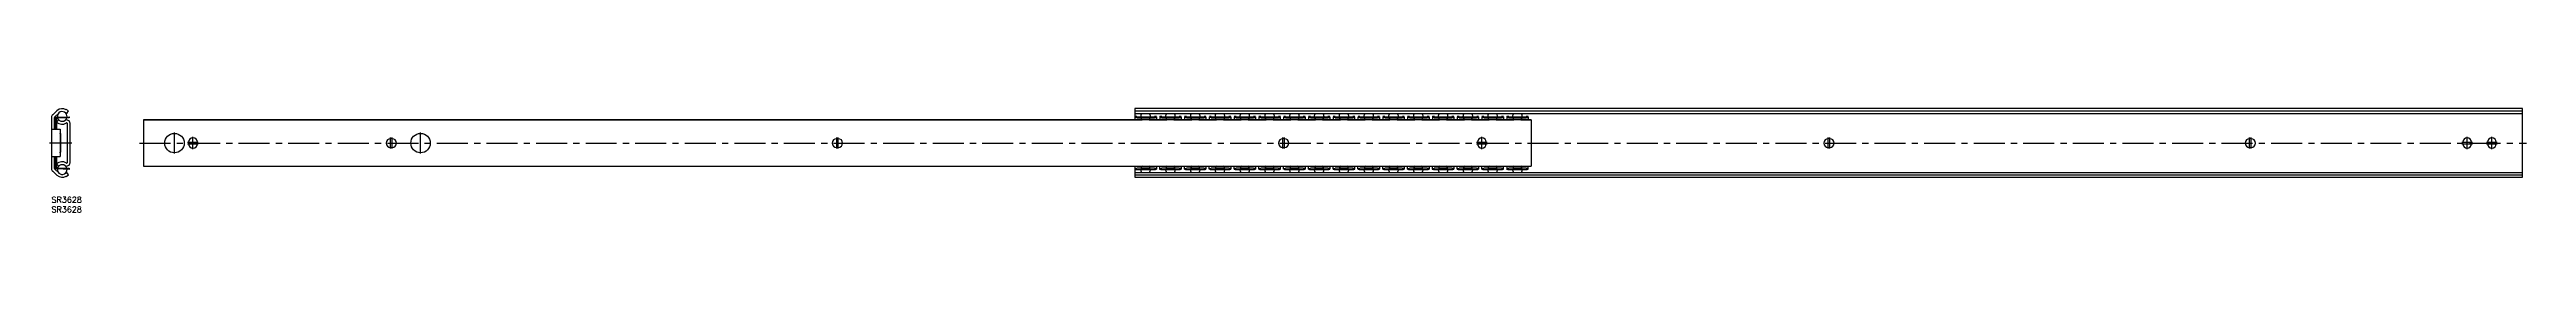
# Model space of a CAD drawing. Extents: x -1 to 1268, y -8 to 45.
import ezdxf

# ---------------------------------------------------------------- set-up
doc = ezdxf.new("R2010")
doc.units = 0
doc.header["$LTSCALE"] = 0.5
doc.linetypes.add('CENTER', pattern=[50.8, 31.75, -6.35, 6.35, -6.35])
for name, color, linetype in [('MSM_CENTER', 1, 'CENTER'), ('MSM_CONTINUOUS', 7, 'CONTINUOUS'), ('MSM_PART_NUMBER', 7, 'CONTINUOUS')]:
    doc.layers.add(name, color=color, linetype=linetype)
doc.styles.get("Standard").update_dxf_attribs({"font": 'txt.shx', "height": 3, "bigfont": 'bigfont.shx'})

# ---------------------------------------------------------------- blocks, each defined once
blk = doc.blocks.new('*U11')
at = {"layer": 'MSM_PART_NUMBER'}
blk.add_text('SR3628', height=3, dxfattribs=at).set_placement((0, -3))
blk = doc.blocks.new('*U12')
at = {"layer": 'MSM_PART_NUMBER'}
blk.add_text('SR3628', height=3, dxfattribs=at).set_placement((0, -8))

msp = doc.modelspace()

# ---------------------------------------------------------------- linework, layer by layer
at = {"layer": 'MSM_CENTER'}
for p, q in [((10.5, 27.6), (-1, 27.6)), ((45.1, 27.6), (1268.1, 27.6)), ((63, 22.2), (63, 33.1)), ((69.7, 28), (75.2, 28)), ((69.7, 27.2), (75.2, 27.2)), ((72.5, 24.5), (72.5, 30.8)), ((173.7, 24.9), (173.7, 30.4)), ((174.5, 24.9), (174.5, 30.4)), ((189.1, 22.2), (189.1, 33.1)), ((402.3, 24.9), (402.3, 30.4)), ((403.1, 24.9), (403.1, 30.4)), ((630.9, 24.9), (630.9, 30.4)), ((631.7, 24.9), (631.7, 30.4)), ((730.1, 28), (735.6, 28)), ((730.1, 27.2), (735.6, 27.2)), ((732.9, 24.5), (732.9, 30.8)), ((910.3, 24.9), (910.3, 30.4)), ((911.1, 24.9), (911.1, 30.4)), ((1126.2, 24.9), (1126.2, 30.4)), ((1127, 24.9), (1127, 30.4)), ((1234.9, 28), (1240.4, 28)), ((1234.9, 27.2), (1240.4, 27.2)), ((1237.7, 24.5), (1237.7, 30.8)), ((1247.6, 28), (1253.1, 28)), ((1247.6, 27.2), (1253.1, 27.2)), ((1250.4, 24.5), (1250.4, 30.8))]:
    msp.add_line(p, q, dxfattribs=at)
at = {"layer": 'MSM_CONTINUOUS'}
for p, q in [((0, 40.8), (0, 14.5)), ((2.9, 44.3), (0.7, 42.2)), ((1.5, 34.7), (1.5, 40.8)), ((1.7, 41.1), (3.9, 43.1)), ((2.1, 40.3), (2.1, 34.7)), ((2.6, 40.3), (2.6, 34.7)), ((2.7, 41), (9.1, 41.1)), ((9.1, 40.6), (2.7, 40.5)), ((3.8, 39.6), (2.7, 38.5)), ((6.8, 43.5), (7.9, 42.8)), ((8.7, 44.1), (7.6, 44.8)), ((7.9, 42.8), (8.7, 44.1)), ((9.1, 41.1), (9.1, 40.6)), ((47.1, 39.6), (47.1, 15.7)), ((47.1, 39.6), (558.8, 39.6)), ((758.1, 39.5), (47.1, 39.5)), ((555.1, 45.3), (555.1, 39.6)), ((1266.1, 45.3), (555.1, 45.3)), ((555.1, 44.1), (1266.1, 44.1)), ((555.1, 42.8), (1266.1, 42.8)), ((556.1, 41.1), (565.1, 41.1)), ((556.1, 40.6), (565.1, 40.6)), ((562.4, 39.6), (571.5, 39.6)), ((566.1, 41.1), (566.1, 39.6)), ((567.8, 41.1), (567.8, 39.6)), ((568.8, 41.1), (577.8, 41.1)), ((568.8, 40.6), (577.8, 40.6)), ((575.1, 39.6), (584.2, 39.6)), ((578.8, 41.1), (578.8, 39.6)), ((580.5, 41.1), (580.5, 39.6)), ((581.5, 41.1), (590.5, 41.1)), ((581.5, 40.6), (590.5, 40.6)), ((587.8, 39.6), (596.9, 39.6)), ((591.5, 41.1), (591.5, 39.6)), ((593.2, 41.1), (593.2, 39.6)), ((594.2, 41.1), (603.2, 41.1)), ((594.2, 40.6), (603.2, 40.6)), ((600.5, 39.6), (609.6, 39.6)), ((604.2, 41.1), (604.2, 39.6)), ((605.9, 41.1), (605.9, 39.6)), ((606.9, 41.1), (615.9, 41.1)), ((606.9, 40.6), (615.9, 40.6)), ((613.2, 39.6), (622.3, 39.6)), ((616.9, 41.1), (616.9, 39.6)), ((618.6, 41.1), (618.6, 39.6)), ((619.6, 41.1), (628.6, 41.1)), ((619.6, 40.6), (628.6, 40.6)), ((625.9, 39.6), (635, 39.6)), ((629.6, 41.1), (629.6, 39.6)), ((631.3, 41.1), (631.3, 39.6)), ((632.3, 41.1), (641.3, 41.1)), ((632.3, 40.6), (641.3, 40.6)), ((638.6, 39.6), (647.7, 39.6)), ((642.3, 41.1), (642.3, 39.6)), ((644, 41.1), (644, 39.6)), ((645, 41.1), (654, 41.1)), ((645, 40.6), (654, 40.6)), ((651.3, 39.6), (660.4, 39.6)), ((655, 41.1), (655, 39.6)), ((656.7, 41.1), (656.7, 39.6)), ((657.7, 41.1), (666.7, 41.1)), ((657.7, 40.6), (666.7, 40.6)), ((664, 39.6), (673.1, 39.6)), ((667.7, 41.1), (667.7, 39.6)), ((669.4, 41.1), (669.4, 39.6)), ((670.4, 41.1), (679.4, 41.1)), ((670.4, 40.6), (679.4, 40.6)), ((676.7, 39.6), (685.8, 39.6)), ((680.4, 41.1), (680.4, 39.6)), ((682.1, 41.1), (682.1, 39.6)), ((683.1, 41.1), (692.1, 41.1)), ((683.1, 40.6), (692.1, 40.6)), ((689.4, 39.6), (698.5, 39.6)), ((693.1, 41.1), (693.1, 39.6)), ((694.8, 41.1), (694.8, 39.6)), ((695.8, 41.1), (704.8, 41.1)), ((695.8, 40.6), (704.8, 40.6)), ((702.1, 39.6), (711.2, 39.6)), ((705.8, 41.1), (705.8, 39.6)), ((707.5, 41.1), (707.5, 39.6)), ((708.5, 41.1), (717.5, 41.1)), ((708.5, 40.6), (717.5, 40.6)), ((714.8, 39.6), (723.9, 39.6)), ((718.5, 41.1), (718.5, 39.6)), ((720.2, 41.1), (720.2, 39.6)), ((721.2, 41.1), (730.2, 41.1)), ((721.2, 40.6), (730.2, 40.6)), ((727.5, 39.6), (736.6, 39.6)), ((731.2, 41.1), (731.2, 39.6)), ((732.9, 41.1), (732.9, 39.6)), ((733.9, 41.1), (742.9, 41.1)), ((733.9, 40.6), (742.9, 40.6)), ((740.2, 39.6), (749.3, 39.6)), ((743.9, 41.1), (743.9, 39.6)), ((745.6, 41.1), (745.6, 39.6)), ((746.6, 41.1), (755.6, 41.1)), ((746.6, 40.6), (755.6, 40.6)), ((752.9, 39.6), (758.1, 39.6)), ((756.6, 41.1), (756.6, 39.6)), ((758.1, 39.6), (758.1, 15.7)), ((1266.1, 10), (1266.1, 45.3)), ((0, 34.7), (4.5, 34.7)), ((2.6, 37.7), (2.1, 37.7)), ((4.5, 34.7), (4.5, 20.7)), ((4.6, 32.5), (4.6, 22.9)), ((8.1, 37.8), (8.1, 17.5)), ((9.5, 17.5), (9.5, 37.8)), ((70.2, 28), (70.2, 27.2)), ((74.7, 27.2), (74.7, 28)), ((174.5, 29.9), (173.7, 29.9)), ((173.7, 25.4), (174.5, 25.4)), ((403.1, 29.9), (402.3, 29.9)), ((402.3, 25.4), (403.1, 25.4)), ((631.7, 29.9), (630.9, 29.9)), ((630.9, 25.4), (631.7, 25.4)), ((730.6, 28), (730.6, 27.2)), ((735.1, 27.2), (735.1, 28)), ((911.1, 29.9), (910.3, 29.9)), ((910.3, 25.4), (911.1, 25.4)), ((1127, 29.9), (1126.2, 29.9)), ((1126.2, 25.4), (1127, 25.4)), ((1235.4, 28), (1235.4, 27.2)), ((1239.9, 27.2), (1239.9, 28)), ((1248.1, 28), (1248.1, 27.2)), ((1252.6, 27.2), (1252.6, 28)), ((0, 20.7), (4.5, 20.7)), ((0.7, 13.1), (2.9, 11)), ((1.5, 14.5), (1.5, 20.7)), ((3.9, 12.2), (1.7, 14.2)), ((2.1, 20.7), (2.1, 15)), ((2.6, 17.7), (2.1, 17.7)), ((2.6, 20.7), (2.6, 15)), ((2.7, 16.8), (3.8, 15.7)), ((2.7, 14.8), (9.1, 14.7)), ((9.1, 14.1), (2.7, 14.3)), ((9.1, 14.7), (9.1, 14.1)), ((47.1, 15.8), (758.1, 15.8)), ((47.1, 15.7), (558.8, 15.7)), ((555.1, 15.7), (555.1, 10)), ((565.1, 14.7), (556.1, 14.7)), ((556.1, 14.1), (565.1, 14.1)), ((562.4, 15.7), (571.5, 15.7)), ((566.1, 15.7), (566.1, 14.2)), ((567.8, 14.2), (567.8, 15.7)), ((577.8, 14.7), (568.8, 14.7)), ((568.8, 14.1), (577.8, 14.1)), ((575.1, 15.7), (584.2, 15.7)), ((578.8, 15.7), (578.8, 14.2)), ((580.5, 14.2), (580.5, 15.7)), ((590.5, 14.7), (581.5, 14.7)), ((581.5, 14.1), (590.5, 14.1)), ((587.8, 15.7), (596.9, 15.7)), ((591.5, 15.7), (591.5, 14.2)), ((593.2, 14.2), (593.2, 15.7)), ((603.2, 14.7), (594.2, 14.7)), ((594.2, 14.1), (603.2, 14.1)), ((600.5, 15.7), (609.6, 15.7)), ((604.2, 15.7), (604.2, 14.2)), ((605.9, 14.2), (605.9, 15.7)), ((615.9, 14.7), (606.9, 14.7)), ((606.9, 14.1), (615.9, 14.1)), ((613.2, 15.7), (622.3, 15.7)), ((616.9, 15.7), (616.9, 14.2)), ((618.6, 14.2), (618.6, 15.7)), ((628.6, 14.7), (619.6, 14.7)), ((619.6, 14.1), (628.6, 14.1)), ((625.9, 15.7), (635, 15.7)), ((629.6, 15.7), (629.6, 14.2)), ((631.3, 14.2), (631.3, 15.7)), ((641.3, 14.7), (632.3, 14.7)), ((632.3, 14.1), (641.3, 14.1)), ((638.6, 15.7), (647.7, 15.7)), ((642.3, 15.7), (642.3, 14.2)), ((644, 14.2), (644, 15.7)), ((654, 14.7), (645, 14.7)), ((645, 14.1), (654, 14.1)), ((651.3, 15.7), (660.4, 15.7)), ((655, 15.7), (655, 14.2)), ((656.7, 14.2), (656.7, 15.7)), ((666.7, 14.7), (657.7, 14.7)), ((657.7, 14.1), (666.7, 14.1)), ((664, 15.7), (673.1, 15.7)), ((667.7, 15.7), (667.7, 14.2)), ((669.4, 14.2), (669.4, 15.7)), ((679.4, 14.7), (670.4, 14.7)), ((670.4, 14.1), (679.4, 14.1)), ((676.7, 15.7), (685.8, 15.7)), ((680.4, 15.7), (680.4, 14.2)), ((682.1, 14.2), (682.1, 15.7)), ((692.1, 14.7), (683.1, 14.7)), ((683.1, 14.1), (692.1, 14.1)), ((689.4, 15.7), (698.5, 15.7)), ((693.1, 15.7), (693.1, 14.2)), ((694.8, 14.2), (694.8, 15.7)), ((704.8, 14.7), (695.8, 14.7)), ((695.8, 14.1), (704.8, 14.1)), ((702.1, 15.7), (711.2, 15.7)), ((705.8, 15.7), (705.8, 14.2)), ((707.5, 14.2), (707.5, 15.7)), ((717.5, 14.7), (708.5, 14.7)), ((708.5, 14.1), (717.5, 14.1)), ((714.8, 15.7), (723.9, 15.7)), ((718.5, 15.7), (718.5, 14.2)), ((720.2, 14.2), (720.2, 15.7)), ((730.2, 14.7), (721.2, 14.7)), ((721.2, 14.1), (730.2, 14.1)), ((727.5, 15.7), (736.6, 15.7)), ((731.2, 15.7), (731.2, 14.2)), ((732.9, 14.2), (732.9, 15.7)), ((742.9, 14.7), (733.9, 14.7)), ((733.9, 14.1), (742.9, 14.1)), ((740.2, 15.7), (749.3, 15.7)), ((743.9, 14.2), (743.9, 15.7)), ((745.6, 15.7), (745.6, 14.2)), ((755.6, 14.7), (746.6, 14.7)), ((746.6, 14.1), (755.6, 14.1)), ((752.9, 15.7), (758.1, 15.7)), ((756.6, 14.2), (756.6, 15.7)), ((7.9, 12.5), (6.8, 11.8)), ((7.6, 10.5), (8.7, 11.2)), ((8.7, 11.2), (7.9, 12.5)), ((555.1, 12.5), (1266.1, 12.5)), ((555.1, 11.2), (1266.1, 11.2)), ((555.1, 10), (1266.1, 10))]:
    msp.add_line(p, q, dxfattribs=at)
for centre in [(63, 27.6), (189.1, 27.6)]:
    msp.add_circle(centre, 5, dxfattribs=at)
for centre, radius, start, end in [((2, 40.8), 2, 132.3876, 180), ((2, 40.8), 0.5, 132.3876, 180), ((2.8, 40.3), 0.7, 91, 180), ((2.8, 40.3), 0.2, 91, 180), ((5.5, 41.3), 4, 223.95, 303.2038), ((5.5, 41.3), 4, 59.9944, 132.3876), ((5.5, 41.3), 2.5, 132.3876, 185.8429), ((5.5, 41.3), 2.5, 197.5244, 344.4756), ((5.5, 41.3), 2.5, 59.9944, 132.3876), ((5.5, 41.3), 2.5, 356.1571, 59.9944), ((7.8, 37.8), 1.7, 360, 122.3924), ((556, 16.2), 25, 89.7097, 91.9686), ((555.1, 41.1), 0.0594, 93.7929, 108.7732), ((556, 15.9), 24.8, 89.6991, 91.9791), ((555.1, 40.6), 0.0594, 93.7929, 108.7732), ((560.6, 41.3), 2.5, 143.1005, 183.4398), ((560.6, 41.3), 2.5, 196.527, 227.6115), ((560.6, -27.7), 68.3, 87.9899, 92.0101), ((560.6, 41.3), 2.5, 312.3885, 343.473), ((560.6, 41.3), 2.5, 356.5602, 36.8995), ((565.3, 18.7), 22.5, 87.9068, 90.415), ((565.2, 16.3), 24.3, 88.0009, 90.3209), ((566.1, 41.1), 0.0594, 71.2268, 86.2071), ((566.1, 40.6), 0.0594, 71.2268, 86.2071), ((568.7, 16.2), 25, 89.7097, 91.9686), ((567.8, 41.1), 0.0594, 93.7929, 108.7732), ((568.7, 15.9), 24.8, 89.6991, 91.9791), ((567.8, 40.6), 0.0594, 93.7929, 108.7732), ((573.3, 41.3), 2.5, 143.1005, 183.4398), ((573.3, 41.3), 2.5, 196.527, 227.6115), ((573.3, -27.7), 68.3, 87.9899, 92.0101), ((573.3, 41.3), 2.5, 312.3885, 343.473), ((573.3, 41.3), 2.5, 356.5602, 36.8995), ((578, 18.7), 22.5, 87.9068, 90.415), ((577.9, 16.3), 24.3, 88.0009, 90.3209), ((578.8, 41.1), 0.0594, 71.2268, 86.2071), ((578.8, 40.6), 0.0594, 71.2268, 86.2071), ((581.4, 16.2), 25, 89.7097, 91.9686), ((580.5, 41.1), 0.0594, 93.7929, 108.7732), ((581.4, 15.9), 24.8, 89.6991, 91.9791), ((580.5, 40.6), 0.0594, 93.7929, 108.7732), ((586, 41.3), 2.5, 143.1005, 183.4398), ((586, 41.3), 2.5, 196.527, 227.6115), ((586, -27.7), 68.3, 87.9899, 92.0101), ((586, 41.3), 2.5, 312.3885, 343.473), ((586, 41.3), 2.5, 356.5602, 36.8995), ((590.7, 18.7), 22.5, 87.9068, 90.415), ((590.6, 16.3), 24.3, 88.0009, 90.3209), ((591.5, 41.1), 0.0594, 71.2268, 86.2071), ((591.5, 40.6), 0.0594, 71.2268, 86.2071), ((594.1, 16.2), 25, 89.7097, 91.9686), ((593.2, 41.1), 0.0594, 93.7929, 108.7732), ((594.1, 15.9), 24.8, 89.6991, 91.9791), ((593.2, 40.6), 0.0594, 93.7929, 108.7732), ((598.7, 41.3), 2.5, 143.1005, 183.4398), ((598.7, 41.3), 2.5, 196.527, 227.6115), ((598.7, -27.7), 68.3, 87.9899, 92.0101), ((598.7, 41.3), 2.5, 312.3885, 343.473), ((598.7, 41.3), 2.5, 356.5602, 36.8995), ((603.4, 18.7), 22.5, 87.9068, 90.415), ((603.3, 16.3), 24.3, 88.0009, 90.3209), ((604.2, 41.1), 0.0594, 71.2268, 86.2071), ((604.2, 40.6), 0.0594, 71.2268, 86.2071), ((606.8, 16.2), 25, 89.7097, 91.9686), ((605.9, 41.1), 0.0594, 93.7929, 108.7732), ((606.8, 15.9), 24.8, 89.6991, 91.9791), ((605.9, 40.6), 0.0594, 93.7929, 108.7732), ((611.4, 41.3), 2.5, 143.1005, 183.4398), ((611.4, 41.3), 2.5, 196.527, 227.6115), ((611.4, -27.7), 68.3, 87.9899, 92.0101), ((611.4, 41.3), 2.5, 312.3885, 343.473), ((611.4, 41.3), 2.5, 356.5602, 36.8995), ((616.1, 18.7), 22.5, 87.9068, 90.415), ((616, 16.3), 24.3, 88.0009, 90.3209), ((616.9, 41.1), 0.0594, 71.2268, 86.2071), ((616.9, 40.6), 0.0594, 71.2268, 86.2071), ((619.5, 16.2), 25, 89.7097, 91.9686), ((618.6, 41.1), 0.0594, 93.7929, 108.7732), ((619.5, 15.9), 24.8, 89.6991, 91.9791), ((618.6, 40.6), 0.0594, 93.7929, 108.7732), ((624.1, 41.3), 2.5, 143.1005, 183.4398), ((624.1, 41.3), 2.5, 196.527, 227.6115), ((624.1, -27.7), 68.3, 87.9899, 92.0101), ((624.1, 41.3), 2.5, 312.3885, 343.473), ((624.1, 41.3), 2.5, 356.5602, 36.8995), ((628.8, 18.7), 22.5, 87.9068, 90.415), ((628.7, 16.3), 24.3, 88.0009, 90.3209), ((629.6, 41.1), 0.0594, 71.2268, 86.2071), ((629.6, 40.6), 0.0594, 71.2268, 86.2071), ((632.2, 16.2), 25, 89.7097, 91.9686), ((631.3, 41.1), 0.0594, 93.7929, 108.7732), ((632.2, 15.9), 24.8, 89.6991, 91.9791), ((631.3, 40.6), 0.0594, 93.7929, 108.7732), ((636.8, 41.3), 2.5, 143.1005, 183.4398), ((636.8, 41.3), 2.5, 196.527, 227.6115), ((636.8, -27.7), 68.3, 87.9899, 92.0101), ((636.8, 41.3), 2.5, 312.3885, 343.473), ((636.8, 41.3), 2.5, 356.5602, 36.8995), ((641.5, 18.7), 22.5, 87.9068, 90.415), ((641.4, 16.3), 24.3, 88.0009, 90.3209), ((642.3, 41.1), 0.0594, 71.2268, 86.2071), ((642.3, 40.6), 0.0594, 71.2268, 86.2071), ((644.9, 16.2), 25, 89.7097, 91.9686), ((644, 41.1), 0.0594, 93.7929, 108.7732), ((644.9, 15.9), 24.8, 89.6991, 91.9791), ((644, 40.6), 0.0594, 93.7929, 108.7732), ((649.5, 41.3), 2.5, 143.1005, 183.4398), ((649.5, 41.3), 2.5, 196.527, 227.6115), ((649.5, -27.7), 68.3, 87.9899, 92.0101), ((649.5, 41.3), 2.5, 312.3885, 343.473), ((649.5, 41.3), 2.5, 356.5602, 36.8995), ((654.2, 18.7), 22.5, 87.9068, 90.415), ((654.1, 16.3), 24.3, 88.0009, 90.3209), ((655, 41.1), 0.0594, 71.2268, 86.2071), ((655, 40.6), 0.0594, 71.2268, 86.2071), ((657.6, 16.2), 25, 89.7097, 91.9686), ((656.7, 41.1), 0.0594, 93.7929, 108.7732), ((657.6, 15.9), 24.8, 89.6991, 91.9791), ((656.7, 40.6), 0.0594, 93.7929, 108.7732), ((662.2, 41.3), 2.5, 143.1005, 183.4398), ((662.2, 41.3), 2.5, 196.527, 227.6115), ((662.2, -27.7), 68.3, 87.9899, 92.0101), ((662.2, 41.3), 2.5, 312.3885, 343.473), ((662.2, 41.3), 2.5, 356.5602, 36.8995), ((666.9, 18.7), 22.5, 87.9068, 90.415), ((666.8, 16.3), 24.3, 88.0009, 90.3209), ((667.7, 41.1), 0.0594, 71.2268, 86.2071), ((667.7, 40.6), 0.0594, 71.2268, 86.2071), ((670.3, 16.2), 25, 89.7097, 91.9686), ((669.4, 41.1), 0.0594, 93.7929, 108.7732), ((670.3, 15.9), 24.8, 89.6991, 91.9791), ((669.4, 40.6), 0.0594, 93.7929, 108.7732), ((674.9, 41.3), 2.5, 143.1005, 183.4398), ((674.9, 41.3), 2.5, 196.527, 227.6115), ((674.9, -27.7), 68.3, 87.9899, 92.0101), ((674.9, 41.3), 2.5, 312.3885, 343.473), ((674.9, 41.3), 2.5, 356.5602, 36.8995), ((679.6, 18.7), 22.5, 87.9068, 90.415), ((679.5, 16.3), 24.3, 88.0009, 90.3209), ((680.4, 41.1), 0.0594, 71.2268, 86.2071), ((680.4, 40.6), 0.0594, 71.2268, 86.2071), ((683, 16.2), 25, 89.7097, 91.9686), ((682.1, 41.1), 0.0594, 93.7929, 108.7732), ((683, 15.9), 24.8, 89.6991, 91.9791), ((682.1, 40.6), 0.0594, 93.7929, 108.7732), ((687.6, 41.3), 2.5, 143.1005, 183.4398), ((687.6, 41.3), 2.5, 196.527, 227.6115), ((687.6, -27.7), 68.3, 87.9899, 92.0101), ((687.6, 41.3), 2.5, 312.3885, 343.473), ((687.6, 41.3), 2.5, 356.5602, 36.8995), ((692.3, 18.7), 22.5, 87.9068, 90.415), ((692.2, 16.3), 24.3, 88.0009, 90.3209), ((693.1, 41.1), 0.0594, 71.2268, 86.2071), ((693.1, 40.6), 0.0594, 71.2268, 86.2071), ((695.7, 16.2), 25, 89.7097, 91.9686), ((694.8, 41.1), 0.0594, 93.7929, 108.7732), ((695.7, 15.9), 24.8, 89.6991, 91.9791), ((694.8, 40.6), 0.0594, 93.7929, 108.7732), ((700.3, 41.3), 2.5, 143.1005, 183.4398), ((700.3, 41.3), 2.5, 196.527, 227.6115), ((700.3, -27.7), 68.3, 87.9899, 92.0101), ((700.3, 41.3), 2.5, 312.3885, 343.473), ((700.3, 41.3), 2.5, 356.5602, 36.8995), ((705, 18.7), 22.5, 87.9068, 90.415), ((704.9, 16.3), 24.3, 88.0009, 90.3209), ((705.8, 41.1), 0.0594, 71.2268, 86.2071), ((705.8, 40.6), 0.0594, 71.2268, 86.2071), ((708.4, 16.2), 25, 89.7097, 91.9686), ((707.5, 41.1), 0.0594, 93.7929, 108.7732), ((708.4, 15.9), 24.8, 89.6991, 91.9791), ((707.5, 40.6), 0.0594, 93.7929, 108.7732), ((713, 41.3), 2.5, 143.1005, 183.4398), ((713, 41.3), 2.5, 196.527, 227.6115), ((713, -27.7), 68.3, 87.9899, 92.0101), ((713, 41.3), 2.5, 312.3885, 343.473), ((713, 41.3), 2.5, 356.5602, 36.8995), ((717.7, 18.7), 22.5, 87.9068, 90.415), ((717.6, 16.3), 24.3, 88.0009, 90.3209), ((718.5, 41.1), 0.0594, 71.2268, 86.2071), ((718.5, 40.6), 0.0594, 71.2268, 86.2071), ((721.1, 16.2), 25, 89.7097, 91.9686), ((720.2, 41.1), 0.0594, 93.7929, 108.7732), ((721.1, 15.9), 24.8, 89.6991, 91.9791), ((720.2, 40.6), 0.0594, 93.7929, 108.7732), ((725.7, 41.3), 2.5, 143.1005, 183.4398), ((725.7, 41.3), 2.5, 196.527, 227.6115), ((725.7, -27.7), 68.3, 87.9899, 92.0101), ((725.7, 41.3), 2.5, 312.3885, 343.473), ((725.7, 41.3), 2.5, 356.5602, 36.8995), ((730.4, 18.7), 22.5, 87.9068, 90.415), ((730.3, 16.3), 24.3, 88.0009, 90.3209), ((731.2, 41.1), 0.0594, 71.2268, 86.2071), ((731.2, 40.6), 0.0594, 71.2268, 86.2071), ((733.8, 16.2), 25, 89.7097, 91.9686), ((732.9, 41.1), 0.0594, 93.7929, 108.7732), ((733.8, 15.9), 24.8, 89.6991, 91.9791), ((732.9, 40.6), 0.0594, 93.7929, 108.7732), ((738.4, 41.3), 2.5, 143.1005, 183.4398), ((738.4, 41.3), 2.5, 196.527, 227.6115), ((738.4, -27.7), 68.3, 87.9899, 92.0101), ((738.4, 41.3), 2.5, 312.3885, 343.473), ((738.4, 41.3), 2.5, 356.5602, 36.8995), ((743.1, 18.7), 22.5, 87.9068, 90.415), ((743, 16.3), 24.3, 88.0009, 90.3209), ((743.9, 41.1), 0.0594, 71.2268, 86.2071), ((743.9, 40.6), 0.0594, 71.2268, 86.2071), ((746.5, 16.2), 25, 89.7097, 91.9686), ((745.6, 41.1), 0.0594, 93.7929, 108.7732), ((746.5, 15.9), 24.8, 89.6991, 91.9791), ((745.6, 40.6), 0.0594, 93.7929, 108.7732), ((751.1, 41.3), 2.5, 143.1005, 183.4398), ((751.1, 41.3), 2.5, 196.527, 227.6115), ((751.1, -27.7), 68.3, 87.9899, 92.0101), ((751.1, 41.3), 2.5, 312.3885, 343.473), ((751.1, 41.3), 2.5, 356.5602, 36.8995), ((755.8, 18.7), 22.5, 87.9068, 90.415), ((755.7, 16.3), 24.3, 88.0009, 90.3209), ((756.6, 41.1), 0.0594, 71.2268, 86.2071), ((756.6, 40.6), 0.0594, 71.2268, 86.2071), ((3.8, 32.5), 0.7, 0, 21.7868), ((7.8, 37.8), 0.2, 0, 123.2038), ((72.5, 28), 2.25, 0, 180), ((72.5, 27.2), 2.25, 180, 360), ((173.7, 27.6), 2.25, 90, 270), ((174.5, 27.6), 2.25, 270, 90), ((402.3, 27.6), 2.25, 90, 270), ((403.1, 27.6), 2.25, 270, 90), ((630.9, 27.6), 2.25, 90, 270), ((631.7, 27.6), 2.25, 270, 90), ((732.9, 28), 2.25, 0, 180), ((732.9, 27.2), 2.25, 180, 0), ((910.3, 27.6), 2.25, 90, 270), ((911.1, 27.6), 2.25, 270, 90), ((1126.2, 27.6), 2.25, 90, 270), ((1127, 27.6), 2.25, 270, 90), ((1237.7, 28), 2.25, 0, 180), ((1237.7, 27.2), 2.25, 180, 0), ((1250.4, 28), 2.25, 0, 180), ((1250.4, 27.2), 2.25, 180, 0), ((2, 14.5), 2, 180, 227.6124), ((2, 14.5), 0.5, 180, 227.6124), ((2.8, 15), 0.7, 180, 269), ((2.8, 15), 0.2, 180, 269), ((5.5, 14), 4, 56.7962, 136.05), ((5.5, 14), 2.5, 174.1571, 227.6124), ((5.5, 14), 2.5, 15.5244, 162.4756), ((5.5, 14), 2.5, 227.6124, 3.8429), ((3.8, 22.9), 0.7, 338.2132, 360), ((7.8, 17.5), 1.7, 237.6076, 0), ((7.8, 17.5), 0.2, 236.7962, 0), ((555.1, 14.7), 0.0594, 251.2268, 266.2071), ((556, 39.4), 24.8, 268.0209, 270.3009), ((555.1, 14.2), 0.0594, 251.2268, 266.2071), ((556, 39.1), 25, 268.0314, 270.2903), ((560.6, 14), 2.5, 176.5602, 216.8995), ((560.6, 14), 2.5, 132.3885, 163.473), ((560.6, 83), 68.3, 267.9899, 272.0101), ((560.6, 14), 2.5, 16.527, 47.6115), ((560.6, 14), 2.5, 323.1005, 3.4398), ((565.2, 39), 24.3, 269.6791, 271.9991), ((565.3, 36.6), 22.5, 269.585, 272.0932), ((566.1, 14.7), 0.0594, 273.7929, 288.7732), ((566.1, 14.2), 0.0594, 273.7929, 288.7732), ((567.8, 14.7), 0.0594, 251.2268, 266.2071), ((568.7, 39.4), 24.8, 268.0209, 270.3009), ((568.7, 39.1), 25, 268.0314, 270.2903), ((567.8, 14.2), 0.0594, 251.2268, 266.2071), ((573.3, 14), 2.5, 176.5602, 216.8995), ((573.3, 14), 2.5, 132.3885, 163.473), ((573.3, 83), 68.3, 267.9899, 272.0101), ((573.3, 14), 2.5, 16.527, 47.6115), ((573.3, 14), 2.5, 323.1005, 3.4398), ((577.9, 39), 24.3, 269.6791, 271.9991), ((578, 36.6), 22.5, 269.585, 272.0932), ((578.8, 14.7), 0.0594, 273.7929, 288.7732), ((578.8, 14.2), 0.0594, 273.7929, 288.7732), ((580.5, 14.7), 0.0594, 251.2268, 266.2071), ((581.4, 39.4), 24.8, 268.0209, 270.3009), ((581.4, 39.1), 25, 268.0314, 270.2903), ((580.5, 14.2), 0.0594, 251.2268, 266.2071), ((586, 14), 2.5, 176.5602, 216.8995), ((586, 14), 2.5, 132.3885, 163.473), ((586, 83), 68.3, 267.9899, 272.0101), ((586, 14), 2.5, 16.527, 47.6115), ((586, 14), 2.5, 323.1005, 3.4398), ((590.6, 39), 24.3, 269.6791, 271.9991), ((590.7, 36.6), 22.5, 269.585, 272.0932), ((591.5, 14.7), 0.0594, 273.7929, 288.7732), ((591.5, 14.2), 0.0594, 273.7929, 288.7732), ((593.2, 14.7), 0.0594, 251.2268, 266.2071), ((594.1, 39.4), 24.8, 268.0209, 270.3009), ((594.1, 39.1), 25, 268.0314, 270.2903), ((593.2, 14.2), 0.0594, 251.2268, 266.2071), ((598.7, 14), 2.5, 176.5602, 216.8995), ((598.7, 14), 2.5, 132.3885, 163.473), ((598.7, 83), 68.3, 267.9899, 272.0101), ((598.7, 14), 2.5, 16.527, 47.6115), ((598.7, 14), 2.5, 323.1005, 3.4398), ((603.3, 39), 24.3, 269.6791, 271.9991), ((603.4, 36.6), 22.5, 269.585, 272.0932), ((604.2, 14.7), 0.0594, 273.7929, 288.7732), ((604.2, 14.2), 0.0594, 273.7929, 288.7732), ((605.9, 14.7), 0.0594, 251.2268, 266.2071), ((606.8, 39.4), 24.8, 268.0209, 270.3009), ((606.8, 39.1), 25, 268.0314, 270.2903), ((605.9, 14.2), 0.0594, 251.2268, 266.2071), ((611.4, 14), 2.5, 176.5602, 216.8995), ((611.4, 14), 2.5, 132.3885, 163.473), ((611.4, 83), 68.3, 267.9899, 272.0101), ((611.4, 14), 2.5, 16.527, 47.6115), ((611.4, 14), 2.5, 323.1005, 3.4398), ((616, 39), 24.3, 269.6791, 271.9991), ((616.1, 36.6), 22.5, 269.585, 272.0932), ((616.9, 14.7), 0.0594, 273.7929, 288.7732), ((616.9, 14.2), 0.0594, 273.7929, 288.7732), ((618.6, 14.7), 0.0594, 251.2268, 266.2071), ((619.5, 39.4), 24.8, 268.0209, 270.3009), ((619.5, 39.1), 25, 268.0314, 270.2903), ((618.6, 14.2), 0.0594, 251.2268, 266.2071), ((624.1, 14), 2.5, 176.5602, 216.8995), ((624.1, 14), 2.5, 132.3885, 163.473), ((624.1, 83), 68.3, 267.9899, 272.0101), ((624.1, 14), 2.5, 16.527, 47.6115), ((624.1, 14), 2.5, 323.1005, 3.4398), ((628.7, 39), 24.3, 269.6791, 271.9991), ((628.8, 36.6), 22.5, 269.585, 272.0932), ((629.6, 14.7), 0.0594, 273.7929, 288.7732), ((629.6, 14.2), 0.0594, 273.7929, 288.7732), ((631.3, 14.7), 0.0594, 251.2268, 266.2071), ((632.2, 39.4), 24.8, 268.0209, 270.3009), ((632.2, 39.1), 25, 268.0314, 270.2903), ((631.3, 14.2), 0.0594, 251.2268, 266.2071), ((636.8, 14), 2.5, 176.5602, 216.8995), ((636.8, 14), 2.5, 132.3885, 163.473), ((636.8, 83), 68.3, 267.9899, 272.0101), ((636.8, 14), 2.5, 16.527, 47.6115), ((636.8, 14), 2.5, 323.1005, 3.4398), ((641.4, 39), 24.3, 269.6791, 271.9991), ((641.5, 36.6), 22.5, 269.585, 272.0932), ((642.3, 14.7), 0.0594, 273.7929, 288.7732), ((642.3, 14.2), 0.0594, 273.7929, 288.7732), ((644, 14.7), 0.0594, 251.2268, 266.2071), ((644.9, 39.4), 24.8, 268.0209, 270.3009), ((644.9, 39.1), 25, 268.0314, 270.2903), ((644, 14.2), 0.0594, 251.2268, 266.2071), ((649.5, 14), 2.5, 176.5602, 216.8995), ((649.5, 14), 2.5, 132.3885, 163.473), ((649.5, 83), 68.3, 267.9899, 272.0101), ((649.5, 14), 2.5, 16.527, 47.6115), ((649.5, 14), 2.5, 323.1005, 3.4398), ((654.1, 39), 24.3, 269.6791, 271.9991), ((654.2, 36.6), 22.5, 269.585, 272.0932), ((655, 14.7), 0.0594, 273.7929, 288.7732), ((655, 14.2), 0.0594, 273.7929, 288.7732), ((656.7, 14.7), 0.0594, 251.2268, 266.2071), ((657.6, 39.4), 24.8, 268.0209, 270.3009), ((657.6, 39.1), 25, 268.0314, 270.2903), ((656.7, 14.2), 0.0594, 251.2268, 266.2071), ((662.2, 14), 2.5, 176.5602, 216.8995), ((662.2, 14), 2.5, 132.3885, 163.473), ((662.2, 83), 68.3, 267.9899, 272.0101), ((662.2, 14), 2.5, 16.527, 47.6115), ((662.2, 14), 2.5, 323.1005, 3.4398), ((666.8, 39), 24.3, 269.6791, 271.9991), ((666.9, 36.6), 22.5, 269.585, 272.0932), ((667.7, 14.7), 0.0594, 273.7929, 288.7732), ((667.7, 14.2), 0.0594, 273.7929, 288.7732), ((669.4, 14.7), 0.0594, 251.2268, 266.2071), ((670.3, 39.4), 24.8, 268.0209, 270.3009), ((670.3, 39.1), 25, 268.0314, 270.2903), ((669.4, 14.2), 0.0594, 251.2268, 266.2071), ((674.9, 14), 2.5, 176.5602, 216.8995), ((674.9, 14), 2.5, 132.3885, 163.473), ((674.9, 83), 68.3, 267.9899, 272.0101), ((674.9, 14), 2.5, 16.527, 47.6115), ((674.9, 14), 2.5, 323.1005, 3.4398), ((679.5, 39), 24.3, 269.6791, 271.9991), ((679.6, 36.6), 22.5, 269.585, 272.0932), ((680.4, 14.7), 0.0594, 273.7929, 288.7732), ((680.4, 14.2), 0.0594, 273.7929, 288.7732), ((682.1, 14.7), 0.0594, 251.2268, 266.2071), ((683, 39.4), 24.8, 268.0209, 270.3009), ((683, 39.1), 25, 268.0314, 270.2903), ((682.1, 14.2), 0.0594, 251.2268, 266.2071), ((687.6, 14), 2.5, 176.5602, 216.8995), ((687.6, 14), 2.5, 132.3885, 163.473), ((687.6, 83), 68.3, 267.9899, 272.0101), ((687.6, 14), 2.5, 16.527, 47.6115), ((687.6, 14), 2.5, 323.1005, 3.4398), ((692.2, 39), 24.3, 269.6791, 271.9991), ((692.3, 36.6), 22.5, 269.585, 272.0932), ((693.1, 14.7), 0.0594, 273.7929, 288.7732), ((693.1, 14.2), 0.0594, 273.7929, 288.7732), ((694.8, 14.7), 0.0594, 251.2268, 266.2071), ((695.7, 39.4), 24.8, 268.0209, 270.3009), ((695.7, 39.1), 25, 268.0314, 270.2903), ((694.8, 14.2), 0.0594, 251.2268, 266.2071), ((700.3, 14), 2.5, 176.5602, 216.8995), ((700.3, 14), 2.5, 132.3885, 163.473), ((700.3, 83), 68.3, 267.9899, 272.0101), ((700.3, 14), 2.5, 16.527, 47.6115), ((700.3, 14), 2.5, 323.1005, 3.4398), ((704.9, 39), 24.3, 269.6791, 271.9991), ((705, 36.6), 22.5, 269.585, 272.0932), ((705.8, 14.7), 0.0594, 273.7929, 288.7732), ((705.8, 14.2), 0.0594, 273.7929, 288.7732), ((707.5, 14.7), 0.0594, 251.2268, 266.2071), ((708.4, 39.4), 24.8, 268.0209, 270.3009), ((708.4, 39.1), 25, 268.0314, 270.2903), ((707.5, 14.2), 0.0594, 251.2268, 266.2071), ((713, 14), 2.5, 176.5602, 216.8995), ((713, 14), 2.5, 132.3885, 163.473), ((713, 83), 68.3, 267.9899, 272.0101), ((713, 14), 2.5, 16.527, 47.6115), ((713, 14), 2.5, 323.1005, 3.4398), ((717.6, 39), 24.3, 269.6791, 271.9991), ((717.7, 36.6), 22.5, 269.585, 272.0932), ((718.5, 14.7), 0.0594, 273.7929, 288.7732), ((718.5, 14.2), 0.0594, 273.7929, 288.7732), ((720.2, 14.7), 0.0594, 251.2268, 266.2071), ((721.1, 39.4), 24.8, 268.0209, 270.3009), ((721.1, 39.1), 25, 268.0314, 270.2903), ((720.2, 14.2), 0.0594, 251.2268, 266.2071), ((725.7, 14), 2.5, 176.5602, 216.8995), ((725.7, 14), 2.5, 132.3885, 163.473), ((725.7, 83), 68.3, 267.9899, 272.0101), ((725.7, 14), 2.5, 16.527, 47.6115), ((725.7, 14), 2.5, 323.1005, 3.4398), ((730.3, 39), 24.3, 269.6791, 271.9991), ((730.4, 36.6), 22.5, 269.585, 272.0932), ((731.2, 14.7), 0.0594, 273.7929, 288.7732), ((731.2, 14.2), 0.0594, 273.7929, 288.7732), ((732.9, 14.7), 0.0594, 251.2268, 266.2071), ((733.8, 39.4), 24.8, 268.0209, 270.3009), ((733.8, 39.1), 25, 268.0314, 270.2903), ((732.9, 14.2), 0.0594, 251.2268, 266.2071), ((738.4, 14), 2.5, 176.5602, 216.8995), ((738.4, 14), 2.5, 132.3885, 163.473), ((738.4, 83), 68.3, 267.9899, 272.0101), ((738.4, 14), 2.5, 16.527, 47.6115), ((738.4, 14), 2.5, 323.1005, 3.4398), ((743, 39), 24.3, 269.6791, 271.9991), ((743.1, 36.6), 22.5, 269.585, 272.0932), ((743.9, 14.7), 0.0594, 273.7929, 288.7732), ((743.9, 14.2), 0.0594, 273.7929, 288.7732), ((745.6, 14.7), 0.0594, 251.2268, 266.2071), ((746.5, 39.4), 24.8, 268.0209, 270.3009), ((746.5, 39.1), 25, 268.0314, 270.2903), ((745.6, 14.2), 0.0594, 251.2268, 266.2071), ((751.1, 14), 2.5, 176.5602, 216.8995), ((751.1, 14), 2.5, 132.3885, 163.473), ((751.1, 83), 68.3, 267.9899, 272.0101), ((751.1, 14), 2.5, 16.527, 47.6115), ((751.1, 14), 2.5, 323.1005, 3.4398), ((755.7, 39), 24.3, 269.6791, 271.9991), ((755.8, 36.6), 22.5, 269.585, 272.0932), ((756.6, 14.7), 0.0594, 273.7929, 288.7732), ((756.6, 14.2), 0.0594, 273.7929, 288.7732), ((5.5, 14), 4, 227.6124, 300.0056)]:
    msp.add_arc(centre, radius, start, end, dxfattribs=at)

# ---------------------------------------------------------------- block references
for name in ['*U11', '*U12']:
    msp.add_blockref(name, (0, 0), dxfattribs=at)

doc.saveas('drawing.dxf')
